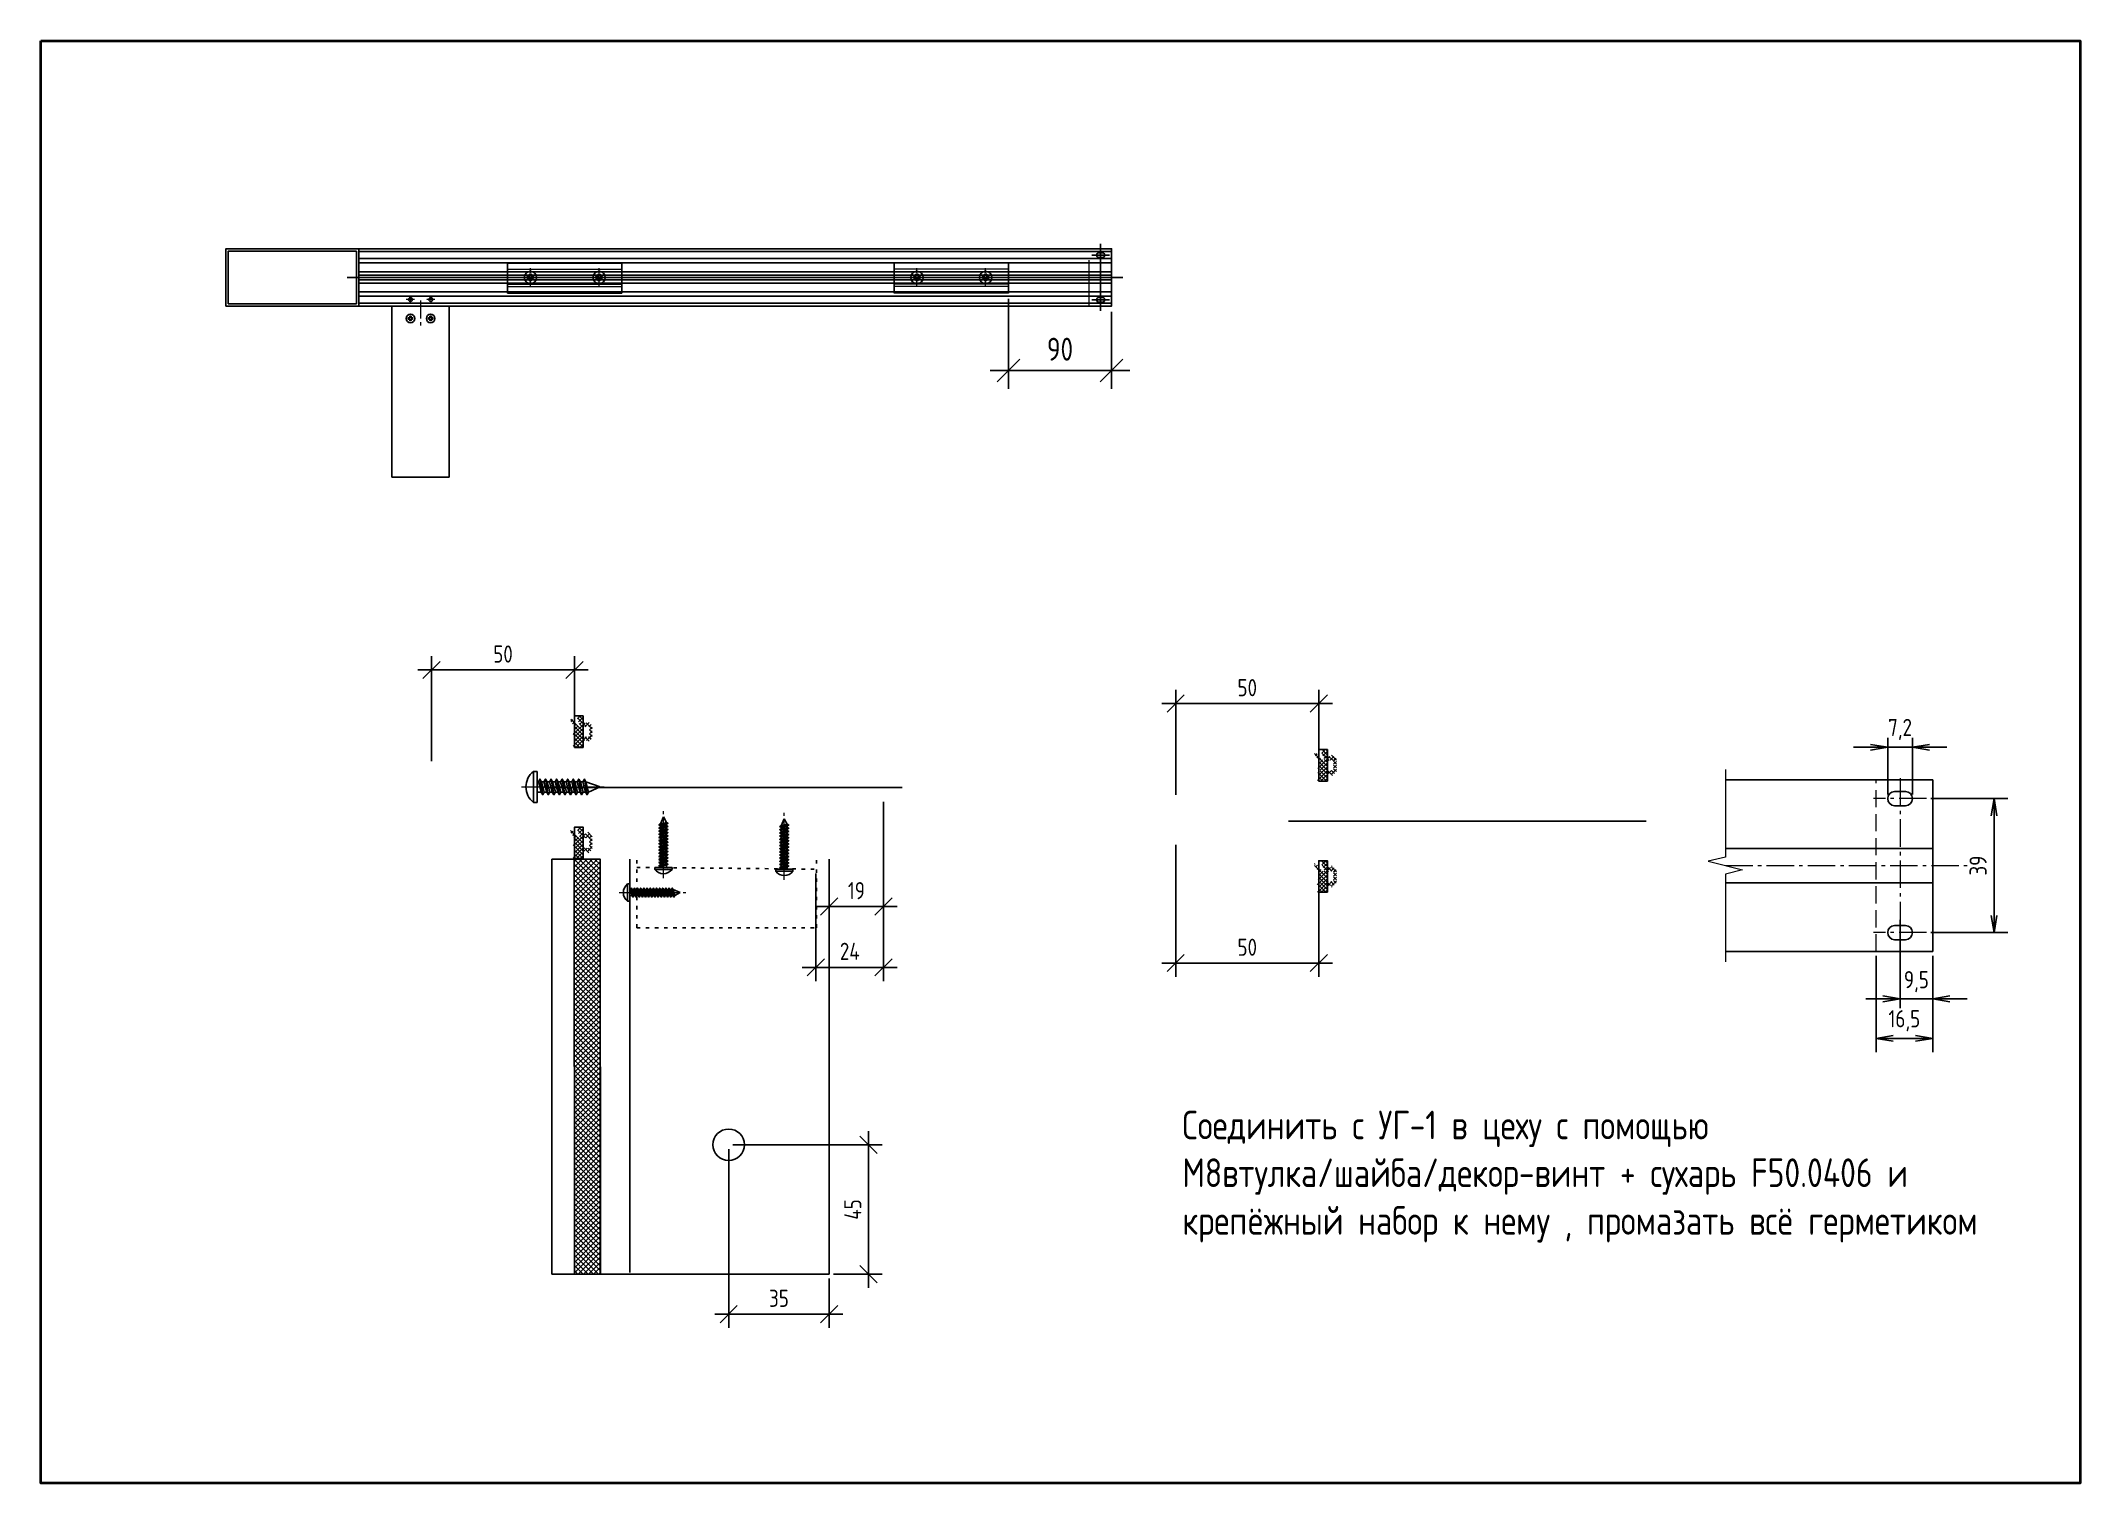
# Model space of a CAD drawing. Header units: millimetres. Extents: x 81 to 148571, y -49 to 131555.
# Drawn here: x 33366 to 35148, y 32188 to 33448 of the extents above; entities that cross this region are included whole.
import ezdxf

# ---------------------------------------------------------------- set-up
doc = ezdxf.new("R2010")
doc.units = ezdxf.units.MM
for name, pattern in [('CENTER', [50.8, 31.75, -6.35, 6.35, -6.35]), ('GOST2.303 4', [7, 5, -2, 0]), ('GOST2.303 6', [12, 8, -1.5, 1, -1.5]), ('OGLT1', [4, 1.5, -2.5])]:
    doc.linetypes.add(name, pattern=pattern)
for name, color, linetype, lineweight in [('F50 (Ригель)', 4, 'Continuous', 30), ('Оси', 1, 'GOST2.303 6', 18), ('Размеры', 7, 'Continuous', 25), ('Тонкая', 7, 'Continuous', 0), ('Уплотнитель', 3, 'Continuous', 25)]:
    doc.layers.add(name, color=color, linetype=linetype, lineweight=lineweight)
doc.layers.add('printme', color=5, linetype='Continuous', lineweight=40, plot=False)
for name, color, linetype in [('Крепеж', 7, 'Continuous'), ('Опоры_под_стекло', 242, 'Continuous'), ('РАЗМЕРЫ-ВЫНОСКИ', 4, 'Continuous'), ('Сухари', 7, 'Continuous')]:
    doc.layers.add(name, color=color, linetype=linetype)
doc.styles.add('GOST 2.304', font='CS_Gost2304.shx')
doc.styles.get("Standard").update_dxf_attribs({"font": 'arial.ttf'})
doc.styles.add('ГОСТ 2.304', font='CS_Gost2304.shx')
doc.dimstyles.new('ISO-25', dxfattribs={"dimtxt": 2.5, "dimasz": 2.5, "dimexe": 1.25, "dimexo": 0.625, "dimtad": 1, "dimtxsty": 'Standard', "dimcen": 2.5, "dimadec": 0, "dimazin": 0, "dimtfac": 1, "dimtmove": 0, "dimatfit": 3, "dimfxl": 1, "dimarcsym": 0})
doc.dimstyles.new('СПДС', dxfattribs={"dimscale": 100, "dimtxt": 2.5, "dimasz": 2.5, "dimexe": 2, "dimexo": 0.625, "dimgap": 1, "dimtad": 1, "dimdec": 0, "dimtxsty": 'ГОСТ 2.304', "dimblk": 'OBLIQUE', "dimblk1": 'OBLIQUE', "dimblk2": 'OBLIQUE', "dimcen": 2.5, "dimdle": 2, "dimadec": 0, "dimazin": 2, "dimtfac": 0.75, "dimtdec": 4, "dimtmove": 1, "dimatfit": 3, "dimfxl": 1, "dimtfill": 1, "dimtolj": 1, "dimarcsym": 1})

msp = doc.modelspace()

# ---------------------------------------------------------------- blocks, each defined once
blk = doc.blocks.new('_Oblique')
at = {"color": 0, "linetype": 'ByBlock', "lineweight": -2}
blk.add_line((-0.5, -0.5), (0.5, 0.5), dxfattribs=at)
blk = doc.blocks.new('*D73')
at = {"color": 0, "lineweight": -2, "ltscale": 40, "transparency": 16777216}
for p, q in [((34358, 32745.9), (34358, 32630.6)), ((34483, 32705.1), (34483, 32630.6)), ((34346, 32642.6), (34495, 32642.6))]:
    blk.add_line(p, q, dxfattribs=at)
at = {"layer": 'Defpoints', "color": 0, "ltscale": 40}
for p in [(34358, 32749.6), (34483, 32708.9), (34483, 32642.6)]:
    blk.add_point(p, dxfattribs=at)
at = {"color": 0, "lineweight": -2, "ltscale": 40, "transparency": 16777216, "xscale": 15, "yscale": 15, "zscale": 15, "rotation": 180}
blk.add_blockref('_Oblique', (34358, 32642.6), dxfattribs=at)
at = {"color": 0, "lineweight": -2, "ltscale": 40, "transparency": 16777216, "xscale": 15, "yscale": 15, "zscale": 15}
blk.add_blockref('_Oblique', (34483, 32642.6), dxfattribs=at)
at = {"color": 0, "ltscale": 40, "transparency": 16777216, "insert": (34420.5, 32656.4), "char_height": 15, "attachment_point": 5, "style": 'ГОСТ 2.304', "bg_fill": 3, "box_fill_scale": 1.1, "bg_fill_color": 256, "bg_fill_true_color": 13158600, "bg_fill_transparency": 0}
blk.add_mtext('\\A1;50', dxfattribs=at)
blk = doc.blocks.new('*U54')
at = {"layer": 'Уплотнитель'}
h = blk.add_hatch(dxfattribs=at)
h.set_pattern_fill('ANSI37', color=256, scale=0.3)
h.set_pattern_definition([(45, (8005.3251, 5308.8052), (-0.67351921, 0.67351921), []), (135, (8005.3251, 5308.8052), (-0.67351921, -0.67351921), [])])
h.paths.add_polyline_path([(3.2, -3.47, 0.224221), (3.05, -3.16), (1.75, -1.83, 0.633692), (1.5, -1.95), (1.5, -2.25, -0.414214), (1.35, -2.4), (0.1, -2.4, -0.788084), (-0.08, -1.64, 0.281861), (0, -1.51), (0, 0), (-1.75, 0, 0.414214), (-2, -0.25), (-2, -1.18), (-1.1, -3.3, -0.761638), (-1.56, -3.66, -0.111738), (-3.65, -1.25, 1.038778), (-4.44, -1.76, 0.038349), (-3.92, -2.53, -0.12084), (-2.49, -5.23, -0.266455), (-2.63, -5.55), (-3.37, -6.05, 0.527864), (-3.37, -6.55), (-2.63, -7.05, -0.527864), (-2.63, -7.55), (-3.37, -8.05, 0.537008), (-3.36, -8.55), (-2.64, -9.02, -0.44915), (-2.57, -9.46), (-3.43, -10.51, 0.633764), (-3.2, -11), (0, -11), (0, -9.49, 0.281861), (-0.08, -9.36, -0.788084), (0.1, -8.6), (1.35, -8.6, -0.414214), (1.5, -8.75), (1.5, -9.05, 0.633692), (1.75, -9.17), (3.05, -7.84, 0.224221), (3.2, -7.53)])
h.paths.add_polyline_path([(0, -4.7, -0.414214), (1, -3.7), (1.7, -3.7, -0.414214), (2.2, -4.2), (2.2, -6.8, -0.414214), (1.7, -7.3), (0.5, -7.3, -0.414214), (0, -6.8)], flags=16)
at = {"layer": 'Defpoints', "color": 252}
blk.add_lwpolyline([(0, -11), (-3, -11), (-3, 0), (0, 0), (0, -11)], dxfattribs=at)
blk = doc.blocks.new('*D74')
at = {"color": 0, "lineweight": -2, "ltscale": 40, "transparency": 16777216}
for p, q in [((34358, 32789.5), (34358, 32881.3)), ((34483, 32805.3), (34483, 32881.3)), ((34346, 32869.3), (34495, 32869.3))]:
    blk.add_line(p, q, dxfattribs=at)
at = {"layer": 'Defpoints', "color": 0, "ltscale": 40}
for p in [(34483, 32869.3), (34483, 32801.6), (34358, 32785.8)]:
    blk.add_point(p, dxfattribs=at)
at = {"color": 0, "lineweight": -2, "ltscale": 40, "transparency": 16777216, "xscale": 15, "yscale": 15, "zscale": 15, "rotation": 180}
blk.add_blockref('_Oblique', (34358, 32869.3), dxfattribs=at)
at = {"color": 0, "lineweight": -2, "ltscale": 40, "transparency": 16777216, "xscale": 15, "yscale": 15, "zscale": 15}
blk.add_blockref('_Oblique', (34483, 32869.3), dxfattribs=at)
at = {"color": 0, "ltscale": 40, "transparency": 16777216, "insert": (34420.5, 32883.1), "char_height": 15, "attachment_point": 5, "style": 'ГОСТ 2.304', "bg_fill": 3, "box_fill_scale": 1.1, "bg_fill_color": 256, "bg_fill_true_color": 13158600, "bg_fill_transparency": 0}
blk.add_mtext('\\A1;50', dxfattribs=at)
blk = doc.blocks.new('*U119')
blk.add_lwpolyline([(0, 122.47), (0, -2.53)])
blk = doc.blocks.new('5.5x22 DIN 7981', base_point=(627.64, 481.57))
for p, q in [((627.64, 486.97), (626.32, 486.97)), ((626.32, 476.17), (626.32, 486.97)), ((627.64, 476.17), (627.64, 486.97)), ((627.64, 483.4), (628.08, 483.4)), ((627.64, 479.74), (627.64, 483.4)), ((627.64, 479.74), (629.05, 479.74)), ((629.14, 483.4), (630.02, 483.4)), ((630.11, 479.74), (630.99, 479.74)), ((631.08, 483.4), (631.96, 483.4)), ((632.05, 479.74), (632.93, 479.74)), ((633.02, 483.4), (633.9, 483.4)), ((633.99, 479.74), (634.87, 479.74)), ((634.96, 483.4), (635.84, 483.4)), ((635.93, 479.74), (636.81, 479.74)), ((636.9, 483.4), (637.78, 483.4)), ((637.87, 479.74), (638.75, 479.74)), ((638.84, 483.4), (639.72, 483.4)), ((639.81, 479.74), (640.69, 479.74)), ((640.78, 483.4), (641.66, 483.4)), ((641.75, 479.74), (642.63, 479.74)), ((642.72, 483.4), (643.6, 483.4)), ((643.69, 479.74), (644.57, 479.74)), ((644.65, 483.4), (649.64, 481.57)), ((645.62, 479.74), (649.64, 481.57)), ((627.64, 476.17), (626.32, 476.17))]:
    blk.add_line(p, q)
at = {"color": 1, "linetype": 'CENTER', "lineweight": 18, "ltscale": 0.2}
blk.add_lwpolyline([(622.1, 481.57), (651.1, 481.57)], dxfattribs=at)
for points in [[(628.61, 484.32), (629.58, 478.82), (629.05, 479.74), (628.08, 483.4), (628.61, 484.32), (629.14, 483.4), (630.11, 479.74), (629.58, 478.82)], [(630.55, 484.32), (631.52, 478.82), (630.99, 479.74), (630.02, 483.4), (630.55, 484.32), (631.08, 483.4), (632.05, 479.74), (631.52, 478.82)], [(632.49, 484.32), (633.46, 478.82), (632.93, 479.74), (631.96, 483.4), (632.49, 484.32), (633.02, 483.4), (633.99, 479.74), (633.46, 478.82)], [(634.43, 484.32), (635.4, 478.82), (634.87, 479.74), (633.9, 483.4), (634.43, 484.32), (634.96, 483.4), (635.93, 479.74), (635.4, 478.82)], [(636.37, 484.32), (637.34, 478.82), (636.81, 479.74), (635.84, 483.4), (636.37, 484.32), (636.9, 483.4), (637.87, 479.74), (637.34, 478.82)], [(638.31, 484.32), (639.28, 478.82), (638.75, 479.74), (637.78, 483.4), (638.31, 484.32), (638.84, 483.4), (639.81, 479.74), (639.28, 478.82)], [(640.25, 484.32), (641.22, 478.82), (640.69, 479.74), (639.72, 483.4), (640.25, 484.32), (640.78, 483.4), (641.75, 479.74), (641.22, 478.82)], [(642.19, 484.32), (643.16, 478.82), (642.63, 479.74), (641.66, 483.4), (642.19, 484.32), (642.72, 483.4), (643.69, 479.74), (643.16, 478.82)], [(644.13, 484.32), (645.1, 478.82), (644.57, 479.74), (643.6, 483.4), (644.13, 484.32), (644.65, 483.4), (645.62, 479.74), (645.1, 478.82)]]:
    blk.add_lwpolyline(points)
blk.add_arc((630.54, 481.57), 6.85, 128.00723, 231.9927)
blk = doc.blocks.new('*U47')
at = {"rotation": 270}
blk.add_blockref('5.5x22 DIN 7981', (0, 0), dxfattribs=at)
blk = doc.blocks.new('*D75')
at = {"color": 0, "lineweight": -2, "ltscale": 40, "transparency": 16777216}
for p, q in [((33695.7, 32898.6), (33844.7, 32898.6)), ((33707.7, 32818.9), (33707.7, 32910.6)), ((33832.7, 32834.7), (33832.7, 32910.6))]:
    blk.add_line(p, q, dxfattribs=at)
at = {"layer": 'Defpoints', "color": 0, "ltscale": 40}
for p in [(33832.7, 32898.6), (33832.7, 32830.9), (33707.7, 32815.1)]:
    blk.add_point(p, dxfattribs=at)
at = {"color": 0, "lineweight": -2, "ltscale": 40, "transparency": 16777216, "xscale": 15, "yscale": 15, "zscale": 15, "rotation": 180}
blk.add_blockref('_Oblique', (33707.7, 32898.6), dxfattribs=at)
at = {"color": 0, "lineweight": -2, "ltscale": 40, "transparency": 16777216, "xscale": 15, "yscale": 15, "zscale": 15}
blk.add_blockref('_Oblique', (33832.7, 32898.6), dxfattribs=at)
at = {"color": 0, "ltscale": 40, "transparency": 16777216, "insert": (33770.2, 32912.5), "char_height": 15, "attachment_point": 5, "style": 'ГОСТ 2.304', "bg_fill": 3, "box_fill_scale": 1.1, "bg_fill_color": 256, "bg_fill_true_color": 13158600, "bg_fill_transparency": 0}
blk.add_mtext('\\A1;50', dxfattribs=at)
blk = doc.blocks.new('3.9x22 DIN 7981', base_point=(538.74, 515.79))
for p, q in [((538.74, 519.54), (537.81, 519.54)), ((537.81, 512.04), (537.81, 519.54)), ((538.74, 512.04), (538.74, 519.54)), ((538.74, 517.09), (539.05, 517.09)), ((538.74, 514.49), (538.74, 517.09)), ((539.8, 517.09), (540.43, 517.09)), ((541.18, 517.09), (541.8, 517.09)), ((542.55, 517.09), (543.18, 517.09)), ((543.93, 517.09), (544.55, 517.09)), ((545.31, 517.09), (545.93, 517.09)), ((546.68, 517.09), (547.31, 517.09)), ((548.06, 517.09), (548.68, 517.09)), ((549.43, 517.09), (550.06, 517.09)), ((550.81, 517.09), (551.43, 517.09)), ((552.18, 517.09), (552.81, 517.09)), ((553.56, 517.09), (554.18, 517.09)), ((554.93, 517.09), (555.56, 517.09)), ((556.31, 517.09), (556.93, 517.09)), ((557.68, 517.09), (560.74, 515.79)), ((538.74, 512.04), (537.81, 512.04)), ((538.74, 514.49), (539.74, 514.49)), ((540.49, 514.49), (541.12, 514.49)), ((541.87, 514.49), (542.49, 514.49)), ((543.24, 514.49), (543.87, 514.49)), ((544.62, 514.49), (545.24, 514.49)), ((545.99, 514.49), (546.62, 514.49)), ((547.37, 514.49), (547.99, 514.49)), ((548.74, 514.49), (549.37, 514.49)), ((550.12, 514.49), (550.74, 514.49)), ((551.49, 514.49), (552.12, 514.49)), ((552.87, 514.49), (553.49, 514.49)), ((554.24, 514.49), (554.87, 514.49)), ((555.62, 514.49), (556.24, 514.49)), ((557, 514.49), (557.62, 514.49)), ((558.37, 514.49), (560.74, 515.79))]:
    blk.add_line(p, q)
for points in [[(539.43, 517.74), (540.12, 513.84), (539.74, 514.49), (539.05, 517.09), (539.43, 517.74), (539.8, 517.09), (540.49, 514.49), (540.12, 513.84)], [(540.8, 517.74), (541.49, 513.84), (541.12, 514.49), (540.43, 517.09), (540.8, 517.74), (541.18, 517.09), (541.87, 514.49), (541.49, 513.84)], [(542.18, 517.74), (542.87, 513.84), (542.49, 514.49), (541.8, 517.09), (542.18, 517.74), (542.55, 517.09), (543.24, 514.49), (542.87, 513.84)], [(543.55, 517.74), (544.24, 513.84), (543.87, 514.49), (543.18, 517.09), (543.55, 517.74), (543.93, 517.09), (544.62, 514.49), (544.24, 513.84)], [(544.93, 517.74), (545.62, 513.84), (545.24, 514.49), (544.55, 517.09), (544.93, 517.74), (545.31, 517.09), (545.99, 514.49), (545.62, 513.84)], [(546.31, 517.74), (546.99, 513.84), (546.62, 514.49), (545.93, 517.09), (546.31, 517.74), (546.68, 517.09), (547.37, 514.49), (546.99, 513.84)], [(547.68, 517.74), (548.37, 513.84), (547.99, 514.49), (547.31, 517.09), (547.68, 517.74), (548.06, 517.09), (548.74, 514.49), (548.37, 513.84)], [(549.06, 517.74), (549.74, 513.84), (549.37, 514.49), (548.68, 517.09), (549.06, 517.74), (549.43, 517.09), (550.12, 514.49), (549.74, 513.84)], [(550.43, 517.74), (551.12, 513.84), (550.74, 514.49), (550.06, 517.09), (550.43, 517.74), (550.81, 517.09), (551.49, 514.49), (551.12, 513.84)], [(551.81, 517.74), (552.49, 513.84), (552.12, 514.49), (551.43, 517.09), (551.81, 517.74), (552.18, 517.09), (552.87, 514.49), (552.49, 513.84)], [(553.18, 517.74), (553.87, 513.84), (553.49, 514.49), (552.81, 517.09), (553.18, 517.74), (553.56, 517.09), (554.24, 514.49), (553.87, 513.84)], [(554.56, 517.74), (555.24, 513.84), (554.87, 514.49), (554.18, 517.09), (554.56, 517.74), (554.93, 517.09), (555.62, 514.49), (555.24, 513.84)], [(555.93, 517.74), (556.62, 513.84), (556.24, 514.49), (555.56, 517.09), (555.93, 517.74), (556.31, 517.09), (557, 514.49), (556.62, 513.84)], [(557.31, 517.74), (558, 513.84), (557.62, 514.49), (556.93, 517.09), (557.31, 517.74), (557.68, 517.09), (558.37, 514.49), (558, 513.84)]]:
    blk.add_lwpolyline(points)
blk.add_arc((540.64, 515.79), 4.7, 127.07378, 232.92615)
blk = doc.blocks.new('*U60')
at = {"color": 1, "linetype": 'CENTER', "lineweight": 18, "ltscale": 0.2}
blk.add_lwpolyline([(0, 4.67), (0, -24.55)], dxfattribs=at)
at = {"rotation": 270}
blk.add_blockref('3.9x22 DIN 7981', (0, 0), dxfattribs=at)
blk = doc.blocks.new('*D102')
at = {"color": 0, "lineweight": -2, "ltscale": 40, "transparency": 16777216}
for p, q in [((34089.6, 32358.8), (34089.6, 32495.8)), ((33971.1, 32483.8), (34101.6, 32483.8)), ((34059, 32370.8), (34101.6, 32370.8))]:
    blk.add_line(p, q, dxfattribs=at)
at = {"layer": 'Defpoints', "color": 0, "ltscale": 40}
for p in [(33967.4, 32483.8), (34089.6, 32483.8), (34055.2, 32370.8)]:
    blk.add_point(p, dxfattribs=at)
at = {"color": 0, "lineweight": -2, "ltscale": 40, "transparency": 16777216, "xscale": 15, "yscale": 15, "zscale": 15}
for p, rotation in [((34089.6, 32483.8), 90), ((34089.6, 32370.8), 270)]:
    blk.add_blockref('_Oblique', p, dxfattribs=dict(at, rotation=rotation))
at = {"color": 0, "ltscale": 40, "transparency": 16777216, "insert": (34075.8, 32427.3), "char_height": 15, "attachment_point": 5, "rotation": 90, "style": 'ГОСТ 2.304', "bg_fill": 3, "box_fill_scale": 1.1, "bg_fill_color": 256, "bg_fill_true_color": 13158600, "bg_fill_transparency": 0}
blk.add_mtext('\\A1;45', dxfattribs=at)
blk = doc.blocks.new('*D103')
at = {"color": 0, "lineweight": -2, "ltscale": 40, "transparency": 16777216}
for p, q in [((33967.4, 32480.1), (33967.4, 32323.8)), ((34055.2, 32367), (34055.2, 32323.8)), ((34067.2, 32335.8), (33955.4, 32335.8))]:
    blk.add_line(p, q, dxfattribs=at)
at = {"layer": 'Defpoints', "color": 0, "ltscale": 40}
for p in [(33967.4, 32483.8), (34055.2, 32370.8), (33967.4, 32335.8)]:
    blk.add_point(p, dxfattribs=at)
at = {"color": 0, "lineweight": -2, "ltscale": 40, "transparency": 16777216, "xscale": 15, "yscale": 15, "zscale": 15, "rotation": 180}
blk.add_blockref('_Oblique', (33967.4, 32335.8), dxfattribs=at)
at = {"color": 0, "lineweight": -2, "ltscale": 40, "transparency": 16777216, "xscale": 15, "yscale": 15, "zscale": 15}
blk.add_blockref('_Oblique', (34055.2, 32335.8), dxfattribs=at)
at = {"color": 0, "ltscale": 40, "transparency": 16777216, "insert": (34011.3, 32349.7), "char_height": 15, "attachment_point": 5, "style": 'ГОСТ 2.304', "bg_fill": 3, "box_fill_scale": 1.1, "bg_fill_color": 256, "bg_fill_true_color": 13158600, "bg_fill_transparency": 0}
blk.add_mtext('\\A1;35', dxfattribs=at)
blk = doc.blocks.new('*D104')
at = {"color": 0, "lineweight": -2, "ltscale": 40, "transparency": 16777216}
for p, q in [((34102.7, 32769.4), (34102.7, 32679.9)), ((34055.2, 32713.3), (34055.2, 32679.9)), ((34114.7, 32691.9), (34043.2, 32691.9))]:
    blk.add_line(p, q, dxfattribs=at)
at = {"layer": 'Defpoints', "color": 0, "ltscale": 40}
for p in [(34102.7, 32773.2), (34055.2, 32717), (34055.2, 32691.9)]:
    blk.add_point(p, dxfattribs=at)
at = {"color": 0, "lineweight": -2, "ltscale": 40, "transparency": 16777216, "xscale": 15, "yscale": 15, "zscale": 15, "rotation": 180}
blk.add_blockref('_Oblique', (34055.2, 32691.9), dxfattribs=at)
at = {"color": 0, "lineweight": -2, "ltscale": 40, "transparency": 16777216, "xscale": 15, "yscale": 15, "zscale": 15}
blk.add_blockref('_Oblique', (34102.7, 32691.9), dxfattribs=at)
at = {"color": 0, "ltscale": 40, "transparency": 16777216, "insert": (34079, 32705.8), "char_height": 15, "attachment_point": 5, "style": 'ГОСТ 2.304', "bg_fill": 3, "box_fill_scale": 1.1, "bg_fill_color": 256, "bg_fill_true_color": 13158600, "bg_fill_transparency": 0}
blk.add_mtext('\\A1;19', dxfattribs=at)
blk = doc.blocks.new('*D105')
at = {"color": 0, "lineweight": -2, "ltscale": 40, "transparency": 16777216}
for p, q in [((34102.7, 32783.4), (34102.7, 32626.8)), ((34043.6, 32720.8), (34043.6, 32626.8)), ((34114.7, 32638.8), (34031.6, 32638.8))]:
    blk.add_line(p, q, dxfattribs=at)
at = {"layer": 'Defpoints', "color": 0, "ltscale": 40}
for p in [(34102.7, 32787.1), (34043.6, 32724.6), (34043.6, 32638.8)]:
    blk.add_point(p, dxfattribs=at)
at = {"color": 0, "lineweight": -2, "ltscale": 40, "transparency": 16777216, "xscale": 15, "yscale": 15, "zscale": 15, "rotation": 180}
blk.add_blockref('_Oblique', (34043.6, 32638.8), dxfattribs=at)
at = {"color": 0, "lineweight": -2, "ltscale": 40, "transparency": 16777216, "xscale": 15, "yscale": 15, "zscale": 15}
blk.add_blockref('_Oblique', (34102.7, 32638.8), dxfattribs=at)
at = {"color": 0, "ltscale": 40, "transparency": 16777216, "insert": (34073.2, 32652.8), "char_height": 15, "attachment_point": 5, "style": 'ГОСТ 2.304', "bg_fill": 3, "box_fill_scale": 1.1, "bg_fill_color": 256, "bg_fill_true_color": 13158600, "bg_fill_transparency": 0}
blk.add_mtext('\\A1;24', dxfattribs=at)
blk = doc.blocks.new('5.5 DIN7981_DIN7982 (в плане)')
at = {"layer": 'Крепеж'}
blk.add_lwpolyline([(-2.7, 0.9), (-2.7, -0.9), (-0.9, -0.9), (-0.9, -2.7), (0.9, -2.7), (0.9, -0.9), (2.7, -0.9), (2.7, 0.9), (0.9, 0.9), (0.9, 2.7), (-0.9, 2.7), (-0.9, 0.9)], close=True, dxfattribs=at)
blk.add_circle((0, 0), 5.4, dxfattribs=at)
blk = doc.blocks.new('*U45')
at = {"layer": 'Опоры_под_стекло', "ltscale": 4}
for p, q in [((0, 13.7), (0, -12.4)), ((100, 13.7), (100, -12.4))]:
    blk.add_line(p, q, dxfattribs=at)
at = {"layer": 'Опоры_под_стекло', "lineweight": 15, "ltscale": 4}
for p, q in [((0, 13.7), (100, 13.7)), ((0, -12.4), (100, -12.4))]:
    blk.add_line(p, q, dxfattribs=at)
at = {"layer": 'Опоры_под_стекло', "color": 1, "lineweight": 15, "ltscale": 4}
for p, q in [((0, 8), (100, 8)), ((0, 5.8), (100, 5.8)), ((0, -7.1), (100, -7.1))]:
    blk.add_line(p, q, dxfattribs=at)
at = {"layer": 'Оси'}
for points in [[(11.9, 0), (28.1, 0)], [(20, 8.1), (20, -8.1)], [(80, 8.1), (80, -8.1)], [(71.9, 0), (88.1, 0)]]:
    blk.add_lwpolyline(points, dxfattribs=at)
at = {"layer": 'Крепеж'}
for p in [(20, 0), (80, 0)]:
    blk.add_blockref('5.5 DIN7981_DIN7982 (в плане)', p, dxfattribs=at)
blk = doc.blocks.new('*D88')
at = {"color": 0, "lineweight": -2, "ltscale": 7.5, "transparency": 16777216}
for p, q in [((34211.9, 33222.8), (34211.9, 33144.2)), ((34301.9, 33211.5), (34301.9, 33144.2)), ((34317.9, 33160.2), (34195.9, 33160.2))]:
    blk.add_line(p, q, dxfattribs=at)
at = {"layer": 'Defpoints', "color": 0, "ltscale": 7.5}
for p in [(34211.9, 33227.8), (34301.9, 33216.5), (34211.9, 33160.2)]:
    blk.add_point(p, dxfattribs=at)
at = {"color": 0, "lineweight": -2, "ltscale": 7.5, "transparency": 16777216, "xscale": 20, "yscale": 20, "zscale": 20, "rotation": 180}
blk.add_blockref('_Oblique', (34211.9, 33160.2), dxfattribs=at)
at = {"color": 0, "lineweight": -2, "ltscale": 7.5, "transparency": 16777216, "xscale": 20, "yscale": 20, "zscale": 20}
blk.add_blockref('_Oblique', (34301.9, 33160.2), dxfattribs=at)
at = {"color": 0, "ltscale": 7.5, "transparency": 16777216, "insert": (34256.9, 33178.8), "char_height": 20, "attachment_point": 5, "style": 'ГОСТ 2.304', "bg_fill": 3, "box_fill_scale": 1.1, "bg_fill_color": 256, "bg_fill_true_color": 13158600, "bg_fill_transparency": 0}
blk.add_mtext('\\A1;90', dxfattribs=at)
blk = doc.blocks.new('*U56')
at = {"layer": 'Оси', "ltscale": 0.16}
for p, q in [((-2.5, 8.9), (-8.5, 8.9)), ((-8.5, -8.9), (-2.5, -8.9)), ((-5.5, -12.6), (-5.5, -5.1))]:
    blk.add_line(p, q, dxfattribs=at)
at = {"layer": 'Оси', "color": 1, "linetype": 'Continuous', "lineweight": 18, "ltscale": 0.16}
blk.add_line((-5.5, 5.3), (-5.5, 12.4), dxfattribs=at)
at = {"layer": 'Оси', "linetype": 'CENTER', "lineweight": 18, "ltscale": 0.5}
blk.add_line((-4.8, 0), (17.3, 0), dxfattribs=at)
at = {"layer": 'Сухари', "color": 1, "lineweight": 25}
for centre in [(-5.5, 8.9), (-5.5, -8.9)]:
    blk.add_circle(centre, 1.65, dxfattribs=at)
blk = doc.blocks.new('3.9 DIN7981_DIN7982 (в плане)')
at = {"layer": 'Крепеж'}
blk.add_lwpolyline([(1.875, -0.625), (1.875, 0.625), (0.625, 0.625), (0.625, 1.875), (-0.625, 1.875), (-0.625, 0.625), (-1.875, 0.625), (-1.875, -0.625), (-0.625, -0.625), (-0.625, -1.875), (0.625, -1.875), (0.625, -0.625)], close=True, dxfattribs=at)
blk.add_circle((0, 0), 3.75, dxfattribs=at)
blk = doc.blocks.new('_Open')
at = {"color": 0, "linetype": 'ByBlock', "lineweight": -2}
for p, q in [((-1, 0.17), (0, 0)), ((-1, -0.17), (0, 0)), ((0, 0), (-1, 0))]:
    blk.add_line(p, q, dxfattribs=at)
blk = doc.blocks.new('*D135')
at = {"color": 0, "lineweight": -2, "ltscale": 40, "transparency": 16777216}
for p, q in [((37127.25, 32720.34), (37127.25, 32812.1)), ((37252.25, 32736.11), (37252.25, 32812.1)), ((37115.25, 32800.1), (37264.25, 32800.1))]:
    blk.add_line(p, q, dxfattribs=at)
at = {"layer": 'Defpoints', "color": 0, "ltscale": 40}
for p in [(37252.25, 32800.1), (37252.25, 32732.36), (37127.25, 32716.59)]:
    blk.add_point(p, dxfattribs=at)
at = {"layer": 'Defpoints', "color": 0, "ltscale": 2}
for p in [(94.76, -9.5), (104.26, -20)]:
    blk.add_point(p, dxfattribs=at)
at = {"layer": 'Размеры', "color": 0, "lineweight": -2, "ltscale": 2, "transparency": 16777216}
for p, q in [((94.76, -10.75), (94.76, -37.79)), ((104.26, -21.25), (104.26, -37.79)), ((89.76, -33.79), (84.76, -33.79)), ((109.26, -33.79), (114.26, -33.79))]:
    blk.add_line(p, q, dxfattribs=at)
at = {"color": 0, "lineweight": -2, "ltscale": 40, "transparency": 16777216, "xscale": 15, "yscale": 15, "zscale": 15, "rotation": 180}
blk.add_blockref('_Oblique', (37127.25, 32800.1), dxfattribs=at)
at = {"color": 0, "lineweight": -2, "ltscale": 40, "transparency": 16777216, "xscale": 15, "yscale": 15, "zscale": 15}
blk.add_blockref('_Oblique', (37252.25, 32800.1), dxfattribs=at)
at = {"color": 0, "ltscale": 40, "transparency": 16777216, "insert": (37189.75, 32813.91), "char_height": 15, "attachment_point": 5, "style": 'ГОСТ 2.304', "bg_fill": 3, "box_fill_scale": 1.1, "bg_fill_color": 256, "bg_fill_true_color": 13158600, "bg_fill_transparency": 0}
blk.add_mtext('\\A1;50', dxfattribs=at)
at = {"layer": 'Размеры', "color": 0, "ltscale": 2, "transparency": 16777216, "insert": (99.51, -28.79), "char_height": 5, "attachment_point": 5, "style": 'GOST 2.304', "bg_fill": 3, "box_fill_scale": 1.1, "bg_fill_color": 256, "bg_fill_true_color": 13158600, "bg_fill_transparency": 0}
blk.add_mtext('\\A1;9,5', dxfattribs=at)
at = {"layer": 'Defpoints', "color": 0, "ltscale": 2}
blk.add_point((94.76, -33.79), dxfattribs=at)
at = {"layer": 'Размеры', "color": 0, "lineweight": -2, "ltscale": 2, "transparency": 16777216}
blk.add_line((104.26, -33.79), (94.76, -33.79), dxfattribs=at)
at = {"layer": 'Размеры', "color": 0, "lineweight": -2, "ltscale": 2, "transparency": 16777216, "xscale": 5, "yscale": 5, "zscale": 5}
blk.add_blockref('_Open', (94.76, -33.79), dxfattribs=at)
at = {"layer": 'Размеры', "color": 0, "lineweight": -2, "ltscale": 2, "transparency": 16777216, "xscale": 5, "yscale": 5, "zscale": 5, "rotation": 180}
blk.add_blockref('_Open', (104.26, -33.79), dxfattribs=at)
blk = doc.blocks.new('*D136')
at = {"color": 0, "lineweight": -2, "ltscale": 2.5, "transparency": 16777216}
for p, q in [((37447.25, 32766.06), (37447.25, 32799.97)), ((37522.25, 32700.63), (37522.25, 32799.97)), ((37534.25, 32787.97), (37435.25, 32787.97))]:
    blk.add_line(p, q, dxfattribs=at)
at = {"layer": 'Defpoints', "color": 0, "ltscale": 2.5}
for p in [(37447.25, 32787.97), (37447.25, 32762.31), (37522.25, 32696.88)]:
    blk.add_point(p, dxfattribs=at)
at = {"layer": 'Defpoints', "color": 0, "ltscale": 5}
for p in [(91.16, 24.5), (98.36, 24.5)]:
    blk.add_point(p, dxfattribs=at)
at = {"layer": 'Размеры', "color": 0, "lineweight": -2, "ltscale": 5, "transparency": 16777216}
for p, q in [((91.16, 25.75), (91.16, 43.46)), ((98.36, 25.75), (98.36, 43.46)), ((86.16, 39.46), (81.16, 39.46)), ((103.36, 39.46), (108.36, 39.46))]:
    blk.add_line(p, q, dxfattribs=at)
at = {"color": 0, "lineweight": -2, "ltscale": 2.5, "transparency": 16777216, "xscale": 15, "yscale": 15, "zscale": 15, "rotation": 180}
blk.add_blockref('_Oblique', (37447.25, 32787.97), dxfattribs=at)
at = {"color": 0, "lineweight": -2, "ltscale": 2.5, "transparency": 16777216, "xscale": 15, "yscale": 15, "zscale": 15}
blk.add_blockref('_Oblique', (37522.25, 32787.97), dxfattribs=at)
at = {"color": 0, "ltscale": 2.5, "transparency": 16777216, "insert": (37484.75, 32801.78), "char_height": 15, "attachment_point": 5, "style": 'ГОСТ 2.304', "bg_fill": 3, "box_fill_scale": 1.1, "bg_fill_color": 256, "bg_fill_true_color": 13158600, "bg_fill_transparency": 0}
blk.add_mtext('\\A1;30**', dxfattribs=at)
at = {"layer": 'Размеры', "color": 0, "ltscale": 5, "transparency": 16777216, "insert": (94.76, 44.65), "char_height": 5, "attachment_point": 5, "style": 'ГОСТ 2.304', "bg_fill": 3, "box_fill_scale": 1.1, "bg_fill_color": 256, "bg_fill_true_color": 13158600, "bg_fill_transparency": 0}
blk.add_mtext('\\A1;7,2', dxfattribs=at)
at = {"layer": 'Defpoints', "color": 0, "ltscale": 5}
blk.add_point((91.16, 39.46), dxfattribs=at)
at = {"layer": 'Размеры', "color": 0, "lineweight": -2, "ltscale": 5, "transparency": 16777216}
blk.add_line((98.36, 39.46), (91.16, 39.46), dxfattribs=at)
at = {"layer": 'Размеры', "color": 0, "lineweight": -2, "ltscale": 5, "transparency": 16777216, "xscale": 5, "yscale": 5, "zscale": 5}
blk.add_blockref('_Open', (91.16, 39.46), dxfattribs=at)
at = {"layer": 'Размеры', "color": 0, "lineweight": -2, "ltscale": 5, "transparency": 16777216, "xscale": 5, "yscale": 5, "zscale": 5, "rotation": 180}
blk.add_blockref('_Open', (98.36, 39.46), dxfattribs=at)
blk = doc.blocks.new('*D137')
at = {"color": 0, "lineweight": -2, "ltscale": 2.5, "transparency": 16777216}
for p, q in [((36105.74, 32732.4), (36105.75, 32604.96)), ((36865.03, 32732.43), (36865.04, 32604.99)), ((36850.04, 32612.49), (36120.75, 32612.46))]:
    blk.add_line(p, q, dxfattribs=at)
at = {"color": 0, "ltscale": 2.5, "transparency": 16777216}
for points in [[(36120.75, 32614.96), (36120.75, 32609.96), (36105.75, 32612.46)], [(36850.04, 32614.99), (36850.04, 32609.99), (36865.04, 32612.49)]]:
    blk.add_solid(points, dxfattribs=at)
at = {"layer": 'Defpoints', "color": 0, "ltscale": 2.5}
for p in [(36105.74, 32736.15), (36865.03, 32736.18), (36105.75, 32612.46)]:
    blk.add_point(p, dxfattribs=at)
at = {"layer": 'Defpoints', "color": 0, "ltscale": 2}
for p in [(87.76, -20), (104.26, -20), (87.76, -45.32)]:
    blk.add_point(p, dxfattribs=at)
at = {"layer": 'Размеры', "color": 0, "lineweight": -2, "ltscale": 2, "transparency": 16777216}
for p, q in [((87.76, -21.25), (87.76, -49.32)), ((104.26, -21.25), (104.26, -49.32)), ((99.26, -45.32), (92.76, -45.32))]:
    blk.add_line(p, q, dxfattribs=at)
at = {"color": 0, "ltscale": 2.5, "transparency": 16777216, "insert": (36485.39, 32625.24), "char_height": 15, "attachment_point": 5, "rotation": 0.00275}
blk.add_mtext('1481,5', dxfattribs=at)
at = {"layer": 'Размеры', "color": 0, "ltscale": 2, "transparency": 16777216, "insert": (96.01, -40.17), "char_height": 5, "attachment_point": 5, "style": 'GOST 2.304', "bg_fill": 3, "box_fill_scale": 1.1, "bg_fill_color": 256, "bg_fill_true_color": 13158600, "bg_fill_transparency": 0}
blk.add_mtext('\\A1;16,5', dxfattribs=at)
at = {"layer": 'Размеры', "color": 0, "lineweight": -2, "ltscale": 2, "transparency": 16777216, "xscale": 5, "yscale": 5, "zscale": 5, "rotation": 180}
blk.add_blockref('_Open', (87.76, -45.32), dxfattribs=at)
at = {"layer": 'Размеры', "color": 0, "lineweight": -2, "ltscale": 2, "transparency": 16777216, "xscale": 5, "yscale": 5, "zscale": 5}
blk.add_blockref('_Open', (104.26, -45.32), dxfattribs=at)
blk = doc.blocks.new('*D138')
at = {"color": 0, "lineweight": -2, "ltscale": 2.5, "transparency": 16777216}
for p, q in [((36221.74, 32855.9), (36221.74, 32933.67)), ((36881.53, 32855.93), (36881.53, 32933.71)), ((36866.53, 32926.21), (36236.74, 32926.17))]:
    blk.add_line(p, q, dxfattribs=at)
at = {"color": 0, "ltscale": 2.5, "transparency": 16777216}
for points in [[(36236.74, 32928.67), (36236.74, 32923.67), (36221.74, 32926.17)], [(36866.53, 32928.71), (36866.53, 32923.71), (36881.53, 32926.21)]]:
    blk.add_solid(points, dxfattribs=at)
at = {"layer": 'Defpoints', "color": 0, "ltscale": 2.5}
for p in [(36221.74, 32926.17), (36221.74, 32852.15), (36881.53, 32852.18)]:
    blk.add_point(p, dxfattribs=at)
at = {"layer": 'Defpoints', "color": 0, "ltscale": 2}
for p in [(102.49, 24.5), (122.14, 24.5), (102.49, -14.5)]:
    blk.add_point(p, dxfattribs=at)
at = {"layer": 'Размеры', "color": 0, "lineweight": -2, "ltscale": 2, "transparency": 16777216}
for p, q in [((103.74, 24.5), (126.14, 24.5)), ((122.14, -9.5), (122.14, 19.5)), ((103.74, -14.5), (126.14, -14.5))]:
    blk.add_line(p, q, dxfattribs=at)
at = {"layer": 'Размеры', "color": 0, "lineweight": -2, "ltscale": 2, "transparency": 16777216, "xscale": 5, "yscale": 5, "zscale": 5}
for p, rotation in [((122.14, 24.5), 90), ((122.14, -14.5), 270)]:
    blk.add_blockref('_Open', p, dxfattribs=dict(at, rotation=rotation))
at = {"color": 0, "ltscale": 2.5, "transparency": 16777216, "insert": (36523.81, 32937.6), "char_height": 15, "attachment_point": 5, "rotation": 0.00317}
blk.add_mtext('1382', dxfattribs=at)
at = {"layer": 'Размеры', "color": 0, "ltscale": 2, "transparency": 16777216, "insert": (117.49, 5), "char_height": 5, "attachment_point": 5, "rotation": 90, "style": 'GOST 2.304', "bg_fill": 3, "box_fill_scale": 1.1, "bg_fill_color": 256, "bg_fill_true_color": 13158600, "bg_fill_transparency": 0}
blk.add_mtext('\\A1;39', dxfattribs=at)
blk = doc.blocks.new('уз 12зерк')
at = {"layer": 'F50 (Ригель)', "lineweight": 25, "ltscale": 2.5}
for p, q in [((43.88, 30), (104.26, 30)), ((104.26, 30), (104.26, -20)), ((43.88, 10), (104.26, 10)), ((43.88, 0), (104.26, 0)), ((43.88, -20), (104.26, -20))]:
    blk.add_line(p, q, dxfattribs=at)
at = {"layer": 'F50 (Ригель)', "linetype": 'GOST2.303 4', "lineweight": 18}
blk.add_line((87.76, -20), (87.76, 30), dxfattribs=at)
at = {"layer": 'Оси'}
for p, q in [((94.76, 30.48), (94.76, -20.48)), ((43.88, 5), (114.26, 5))]:
    blk.add_line(p, q, dxfattribs=at)
at = {"layer": 'Тонкая', "linetype": 'Continuous'}
blk.add_lwpolyline([(43.88, 33), (43.88, 7.5), (38.88, 6.25), (48.88, 3.75), (43.88, 2.5), (43.88, -23)], dxfattribs=at)
at = {"layer": 'Размеры', "ltscale": 2}
dim = blk.add_linear_dim(base=(94.76, -33.79), p1=(104.26, -20), p2=(94.76, -9.5), angle=180, dimstyle='СПДС', override={"dimscale": 2, "dimdec": 1, "dimtxsty": 'GOST 2.304', "dimblk1": 'Open', "dimblk2": 'Open', "dimsah": 1}, dxfattribs=at)
dim.commit()
dim.dimension.update_dxf_attribs({"geometry": '*D135', "text_midpoint": (99.51, -33.79), "dimtype": 128})
at = {"layer": 'Размеры', "ltscale": 5}
dim = blk.add_linear_dim(base=(91.16, 39.46), p1=(98.36, 24.5), p2=(91.16, 24.5), angle=180, dimstyle='СПДС', override={"dimscale": 2, "dimdec": 1, "dimblk1": 'Open', "dimblk2": 'Open', "dimsah": 1}, dxfattribs=at)
dim.commit()
dim.dimension.update_dxf_attribs({"geometry": '*D136', "text_midpoint": (94.76, 39.46), "dimtype": 128})
at = {"layer": 'Размеры', "ltscale": 2}
dim = blk.add_linear_dim(base=(87.76, -45.32), p1=(104.26, -20), p2=(87.76, -20), angle=180, dimstyle='СПДС', override={"dimscale": 2, "dimdec": 1, "dimtxsty": 'GOST 2.304', "dimblk1": 'Open', "dimblk2": 'Open', "dimsah": 1}, dxfattribs=at)
dim.commit()
dim.dimension.update_dxf_attribs({"geometry": '*D137', "text_midpoint": (96.01, -45.32), "dimtype": 128})
at = {"layer": 'F50 (Ригель)', "lineweight": 25, "ltscale": 2.5}
for points in [[(96.36, 22.4, 0.953514), (96.36, 26.6), (93.16, 26.6, 0.953514), (93.16, 22.4)], [(96.36, -12.4, -0.953514), (96.36, -16.6), (93.16, -16.6, -0.953514), (93.16, -12.4)]]:
    blk.add_lwpolyline(points, format="xyb", close=True, dxfattribs=at)
at = {"layer": 'Оси'}
for points in [[(102.49, 24.5), (87.03, 24.5)], [(102.49, -14.5), (87.03, -14.5)]]:
    blk.add_lwpolyline(points, dxfattribs=at)
at = {"layer": 'Размеры', "ltscale": 2}
dim = blk.add_linear_dim(base=(122.14, 24.5), p1=(102.49, -14.5), p2=(102.49, 24.5), angle=90, dimstyle='СПДС', override={"dimscale": 2, "dimtxsty": 'GOST 2.304', "dimblk1": 'Open', "dimblk2": 'Open', "dimsah": 1}, dxfattribs=at)
dim.commit()
dim.dimension.update_dxf_attribs({"geometry": '*D138', "text_midpoint": (117.49, 5)})

# ---------------------------------------------------------------- dimensions: what is measured, and where the dimension line sits
at = {"ltscale": 40}
dim = msp.add_linear_dim(base=(34482.983, 32642.551), p1=(34357.983, 32749.632), p2=(34482.983, 32708.886), dimstyle='СПДС', override={"dimscale": 6, "dimlfac": 0.4}, dxfattribs=at)
dim.commit()
dim.dimension.update_dxf_attribs({"geometry": '*D73', "text_midpoint": (34420.483, 32656.362)})

# ---------------------------------------------------------------- hatches: boundary and pattern name
at = {"ltscale": 2.5}
h = msp.add_hatch(dxfattribs=at)
h.set_pattern_fill('ANSI37', color=3)
h.set_pattern_definition([(45, (85342.0653, 79633.7667), (-2.24506403, 2.24506403), []), (135, (85342.0653, 79633.7667), (-2.24506403, -2.24506403), [])])
h.paths.add_polyline_path([(33855.234, 32370.775), (33832.61, 32370.775), (33832.33, 32733.407), (33854.954, 32733.407)])

# ---------------------------------------------------------------- linework, layer by layer
at = {"color": 3, "ltscale": 8}
for p, q in [((34292.407, 33270.777, 40912), (34292.407, 33212.199, 40912)), ((33634.117, 33241.488, 40912), (34267.055, 33241.488, 40912)), ((34048.473, 33241.488, 40912), (34311.907, 33241.488, 40912))]:
    msp.add_line(p, q, dxfattribs=at)
at = {"ltscale": 2.5}
for p, q in [((33644.117, 33266.488, 40912), (33528.117, 33266.488, 40912)), ((33644.117, 33216.488, 40912), (33528.117, 33216.488, 40912)), ((33723.116, 33216.488, 40912), (33673.116, 33216.488, 40912))]:
    msp.add_line(p, q, dxfattribs=at)
at = {"color": 252, "lineweight": 25, "ltscale": 8}
for p, q in [((34269.633, 33263.988, 40912), (33644.117, 33263.988, 40912)), ((34267.581, 33257.988, 40912), (33644.117, 33257.988, 40912)), ((34267.09, 33254.188, 40912), (33644.117, 33254.188, 40912)), ((34301.907, 33263.988, 40912), (34048.473, 33263.988, 40912)), ((34301.907, 33257.988, 40912), (34048.473, 33257.988, 40912)), ((34301.907, 33254.188, 40912), (34048.473, 33254.188, 40912)), ((34267.055, 33243.488, 40912), (33644.117, 33243.488, 40912)), ((34267.055, 33239.488, 40912), (33644.117, 33239.488, 40912)), ((34301.907, 33243.488, 40912), (34046.473, 33243.488, 40912)), ((34301.907, 33239.488, 40912), (34050.473, 33239.488, 40912)), ((34267.09, 33228.788, 40912), (33644.117, 33228.788, 40912)), ((34267.581, 33224.988, 40912), (33644.117, 33224.988, 40912)), ((34269.633, 33218.988, 40912), (33644.117, 33218.988, 40912)), ((34301.907, 33228.788, 40912), (34048.473, 33228.788, 40912)), ((34301.907, 33224.988, 40912), (34048.473, 33224.988, 40912)), ((34301.907, 33218.988, 40912), (34048.473, 33218.988, 40912))]:
    msp.add_line(p, q, dxfattribs=at)
at = {"color": 252, "linetype": 'GOST2.303 4', "lineweight": 18, "ltscale": 8}
msp.add_line((34282.407, 33216.488, 40912), (34282.407, 33266.488, 40912), dxfattribs=at)
at = {"lineweight": 25, "ltscale": 8}
for p, q in [((33644.117, 33246.488, 40912), (34301.907, 33246.488, 40912)), ((33644.117, 33236.488, 40912), (34267.055, 33236.488, 40912)), ((34048.473, 33236.488, 40912), (34301.907, 33236.488, 40912))]:
    msp.add_line(p, q, dxfattribs=at)
at = {"color": 5, "ltscale": 4}
for p, q in [((33673.116, 33216.488, 40912), (33673.116, 33066.972, 40912)), ((33723.116, 33066.972, 40912), (33723.116, 33216.488, 40912)), ((33673.116, 33066.972, 40912), (33723.116, 33066.972, 40912)), ((33812.711, 32370.775, 0), (33812.711, 32733.407)), ((33855.211, 32733.407), (33812.711, 32733.407)), ((33855.211, 32372.359, 0), (33855.211, 32733.407)), ((33855.211, 32370.775, 0), (33855.211, 32733.407)), ((33880.961, 32372.359, 0), (33880.961, 32733.407)), ((34055.211, 32370.775), (34055.211, 32733.407)), ((34055.211, 32370.775), (33812.711, 32370.775, 0))]:
    msp.add_line(p, q, dxfattribs=at)
at = {"color": 5, "linetype": 'OGLT1', "ltscale": 2}
for p, q in [((33886.996, 32673.407), (33887.096, 32733.407, 0)), ((33887.098, 32726.148, 0), (34043.643, 32724.563)), ((34043.973, 32673.407), (34043.973, 32733.407)), ((33886.996, 32673.407), (34043.973, 32673.407))]:
    msp.add_line(p, q, dxfattribs=at)
at = {"ltscale": 2.5, "elevation": 40912}
for points in [[(33644.117, 33266.488), (33528.117, 33266.488), (33528.117, 33216.488), (33644.117, 33216.488)], [(33642.117, 33264.488), (33530.117, 33264.488), (33530.117, 33218.488), (33642.117, 33218.488)]]:
    msp.add_lwpolyline(points, close=True, dxfattribs=at)
at = {"lineweight": 25, "ltscale": 8, "elevation": 40912}
for points in [[(34271.036, 33266.488), (33644.117, 33266.488), (33644.117, 33216.488), (34271.036, 33216.488)], [(34048.473, 33216.488), (34301.907, 33216.488), (34301.907, 33266.488), (34048.473, 33266.488)]]:
    msp.add_lwpolyline(points, dxfattribs=at)
at = {"color": 3, "ltscale": 8, "elevation": 40912}
for points in [[(34300.135, 33260.988), (34284.679, 33260.988)], [(34300.135, 33221.988), (34284.679, 33221.988)]]:
    msp.add_lwpolyline(points, dxfattribs=at)
at = {"color": 252, "lineweight": 25, "ltscale": 8, "elevation": 40912}
for points in [[(34294.007, 33258.888, 0.9535141), (34294.007, 33263.088), (34290.807, 33263.088, 0.9535141), (34290.807, 33258.888)], [(34294.007, 33224.088, -0.9535141), (34294.007, 33219.888), (34290.807, 33219.888, -0.9535141), (34290.807, 33224.088)]]:
    msp.add_lwpolyline(points, format="xyb", close=True, dxfattribs=at)
at = {"color": 3, "ltscale": 2.5, "elevation": 0}
msp.add_lwpolyline([(33855.234, 32370.775), (33832.61, 32370.775), (33832.33, 32733.407), (33854.954, 32733.407)], close=True, dxfattribs=at)

# ---------------------------------------------------------------- block references
at = {"ltscale": 4, "xscale": -1}
for name, p, rotation in [('*U45', (33774.116, 33241.488, 40912), 180), ('*U56', (33698.116, 33216.67, 40912), 90)]:
    msp.add_blockref(name, p, dxfattribs=dict(at, rotation=rotation))
at = {"ltscale": 4, "rotation": 180}
msp.add_blockref('*U45', (34211.907, 33241.488, 40912), dxfattribs=at)
at = {"ltscale": 4, "xscale": -1}
for p in [(33689.266, 33205.67, 40912), (33706.966, 33205.67, 40912)]:
    msp.add_blockref('3.9 DIN7981_DIN7982 (в плане)', p, dxfattribs=at)
at = {"ltscale": 2, "xscale": 2.5, "yscale": 2.5, "zscale": 2.5}
for p in [(33840.19, 32858.407), (34490.483, 32829.051), (33840.19, 32761.294)]:
    msp.add_blockref('*U54', p, dxfattribs=at)
at = {"color": 1, "linetype": 'CENTER', "lineweight": 18, "xscale": 2.5, "yscale": 2.5, "zscale": 2.5, "rotation": 90.00000000000001}
msp.add_blockref('*U47', (33800.057, 32796.428), dxfattribs=at)
at = {"ltscale": 4, "xscale": 2.5, "yscale": 2.5, "zscale": 2.5, "rotation": 269.9999999999999}
for p in [(33812.69, 32795.907), (34462.983, 32766.551)]:
    msp.add_blockref('*U119', p, dxfattribs=at)
at = {"xscale": 2, "yscale": 2}
for p, rotation in [((33910.355, 32726.148, 0), 180), ((34015.973, 32724.563), 180), ((33880.961, 32704.127, 0), 90.00000000000001)]:
    msp.add_blockref('*U60', p, dxfattribs=dict(at, rotation=rotation))

msp.set_redraw_order([(e.dxf.handle, doc.entitydb.next_handle()) for e in msp.query("TEXT MTEXT ATTDEF DIMENSION ARC_DIMENSION")])  # texts and dimensions are drawn at this point

# ---------------------------------------------------------------- next in the draw order: block references
at = {"ltscale": 2, "xscale": 2.5, "yscale": 2.5, "zscale": 2.5}
msp.add_blockref('*U54', (34490.483, 32731.939), dxfattribs=at)

# ---------------------------------------------------------------- next in the draw order: dimensions: what is measured, and where the dimension line sits
at = {"ltscale": 7.5}
dim = msp.add_linear_dim(base=(34211.907, 33160.201, 40912), p1=(34301.907, 33216.488, 40912), p2=(34211.907, 33227.788, 40912), dimstyle='СПДС', override={"dimscale": 8}, dxfattribs=at)
dim.commit()
dim.dimension.update_dxf_attribs({"geometry": '*D88', "text_midpoint": (34256.907, 33178.78, 40912)})
at = {"ltscale": 40}
for base, p1, p2, picture, middle in [((33832.69, 32898.647), (33707.69, 32815.136), (33832.69, 32830.907), '*D75', (33770.19, 32912.457)), ((34482.983, 32869.291), (34357.983, 32785.78), (34482.983, 32801.551), '*D74', (34420.483, 32883.102))]:
    dim = msp.add_linear_dim(base=base, p1=p1, p2=p2, dimstyle='СПДС', override={"dimscale": 6, "dimlfac": 0.4}, dxfattribs=at)
    dim.commit()
    dim.dimension.update_dxf_attribs({"geometry": picture, "text_midpoint": middle})
for base, p1, p2, angle, picture, middle in [((34055.211, 32691.907), (34102.69, 32773.162), (34055.211, 32717), 180, '*D104', (34078.95, 32705.842)), ((34089.623, 32483.833), (34055.211, 32370.775), (33967.388, 32483.833), 90, '*D102', (34075.812, 32427.304))]:
    dim = msp.add_linear_dim(base=base, p1=p1, p2=p2, angle=angle, dimstyle='СПДС', override={"dimscale": 6, "dimlfac": 0.4}, dxfattribs=at)
    dim.commit()
    dim.dimension.update_dxf_attribs({"geometry": picture, "text_midpoint": middle})

# ---------------------------------------------------------------- next in the draw order: linework, layer by layer
at = {"color": 5, "ltscale": 4}
msp.add_circle((33967.388, 32483.833), 13.75, dxfattribs=at)

# ---------------------------------------------------------------- next in the draw order: dimensions: what is measured, and where the dimension line sits
at = {"ltscale": 40}
dim = msp.add_linear_dim(base=(34043.643, 32638.761), p1=(34102.69, 32787.137), p2=(34043.643, 32724.563), angle=180, dimstyle='СПДС', override={"dimscale": 6, "dimlfac": 0.4}, dxfattribs=at)
dim.commit()
dim.dimension.update_dxf_attribs({"geometry": '*D105', "text_midpoint": (34073.166, 32652.842)})

# ---------------------------------------------------------------- next in the draw order: dimensions: what is measured, and where the dimension line sits
dim = msp.add_linear_dim(base=(33967.388, 32335.849), p1=(34055.211, 32370.775), p2=(33967.388, 32483.833), dimstyle='СПДС', override={"dimscale": 6, "dimlfac": 0.4}, dxfattribs=at)
dim.commit()
dim.dimension.update_dxf_attribs({"geometry": '*D103', "text_midpoint": (34011.299, 32349.659)})

# ---------------------------------------------------------------- next in the draw order: linework, layer by layer
at = {"ltscale": 100}
msp.add_lwpolyline([(33366.313, 33448.186), (35148.313, 33448.186), (35148.313, 32188.186), (33366.313, 32188.186)], close=True, dxfattribs=at)

# ---------------------------------------------------------------- next in the draw order: dimensions: what is measured, and where the dimension line sits
at = {"ltscale": 40}
dim = msp.add_linear_dim(base=(37252.254, 32800.103), p1=(37127.254, 32716.592), p2=(37252.254, 32732.362), dimstyle='СПДС', override={"dimscale": 6, "dimlfac": 0.4}, dxfattribs=at)
dim.commit()
dim.dimension.update_dxf_attribs({"geometry": '*D135', "text_midpoint": (37189.754, 32813.913)})

# ---------------------------------------------------------------- next in the draw order: dimensions: what is measured, and where the dimension line sits
at = {"ltscale": 2.5}
dim = msp.add_linear_dim(base=(37447.254, 32787.968), p1=(37522.254, 32696.882), p2=(37447.254, 32762.313), text='30**', dimstyle='СПДС', override={"dimscale": 6, "dimlfac": 1}, dxfattribs=at)
dim.commit()
dim.dimension.update_dxf_attribs({"geometry": '*D136', "text_midpoint": (37484.754, 32801.779)})

# ---------------------------------------------------------------- next in the draw order: dimensions: what is measured, and where the dimension line sits
dim = msp.add_aligned_dim(p1=(36865.033, 32736.183, 40912), p2=(36105.743, 32736.146, 40912), distance=123.691, text='1481,5', dimstyle='ISO-25', override={"dimscale": 6}, dxfattribs=at)
dim.commit()
dim.dimension.update_dxf_attribs({"geometry": '*D137', "text_midpoint": (36485.393, 32625.238, 40912)})

# ---------------------------------------------------------------- next in the draw order: dimensions: what is measured, and where the dimension line sits
dim = msp.add_linear_dim(base=(36221.739, 32926.174, 40912), p1=(36881.533, 32852.183, 40912), p2=(36221.743, 32852.146, 40912), angle=180.00317, text='1382', dimstyle='ISO-25', override={"dimscale": 6}, dxfattribs=at)
dim.commit()
dim.dimension.update_dxf_attribs({"geometry": '*D138', "text_midpoint": (36523.81, 32926.191, 40912), "dimtype": 161})

# ---------------------------------------------------------------- next in the draw order: linework, layer by layer
at = {"layer": 'printme'}
msp.add_lwpolyline([(33366.313, 33448.186), (35148.313, 33448.186), (35148.313, 32188.186), (33366.313, 32188.186)], close=True, dxfattribs=at)

# ---------------------------------------------------------------- next in the draw order: texts
at = {"layer": 'РАЗМЕРЫ-ВЫНОСКИ', "ltscale": 5, "insert": (34363.803, 32513.586), "char_height": 25, "attachment_point": 1, "style": 'ГОСТ 2.304'}
msp.add_mtext_dynamic_manual_height_columns('Соединить с УГ-1 в цеху с помощью M8втулка/шайба/декор-винт + сухарь F50.0406 и крепёжный набор к нему , промазать всё герметиком', width=735.72796, gutter_width=125, heights=[0], dxfattribs=at)

# ---------------------------------------------------------------- next in the draw order: block references
at = {"ltscale": 3, "xscale": 3, "yscale": 3, "zscale": 3}
msp.add_blockref('уз 12зерк', (34706.618, 32712.688), dxfattribs=at)

doc.saveas('drawing.dxf')
